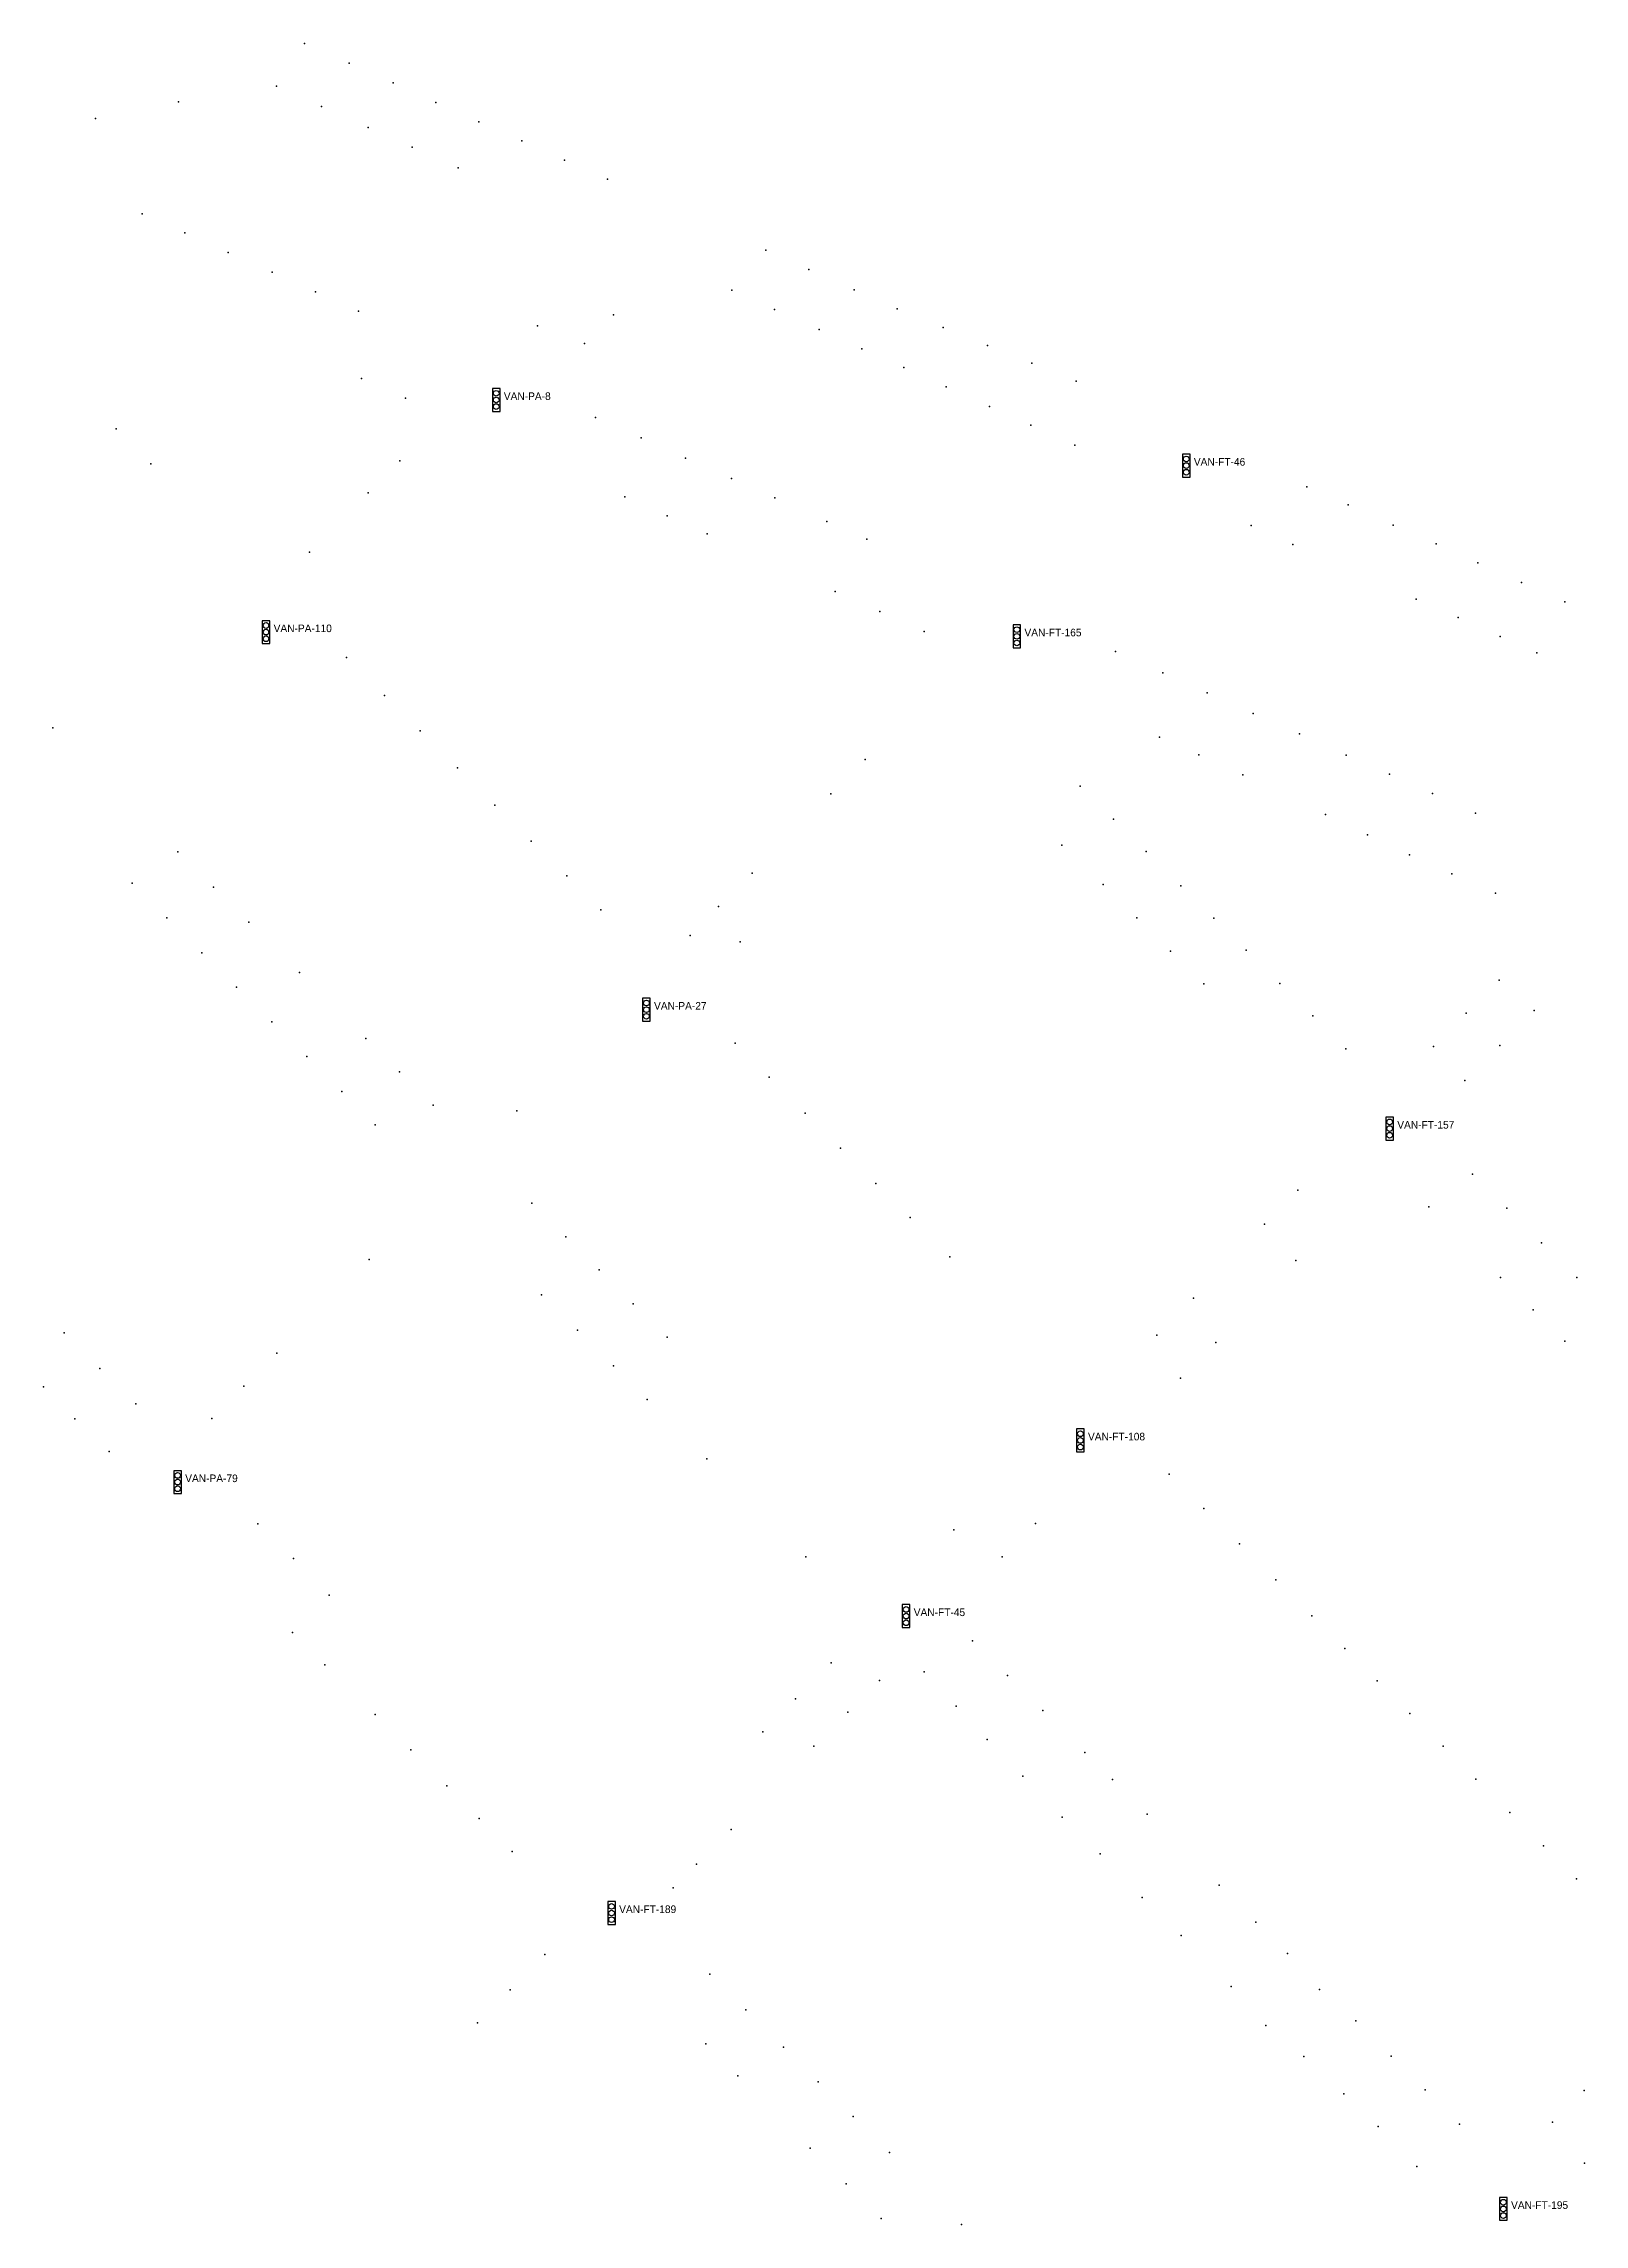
# Model space of a CAD drawing. Header units: inches. Extents: x 486474 to 494239, y 5455982 to 5460069.
# Drawn here: x 490616 to 491022, y 5459176 to 5459750 of the extents above; entities that cross this region are included whole.
import ezdxf

# ---------------------------------------------------------------- set-up
doc = ezdxf.new("R2010")
doc.units = ezdxf.units.IN
doc.header["$MEASUREMENT"] = 0
doc.layers.add('Parking Meters', color=10, linetype='Continuous')
doc.layers.add('Traffic Signals', color=10, linetype='Continuous')

msp = doc.modelspace()

# ---------------------------------------------------------------- texts
at = {"layer": 'Traffic Signals', "color": 1}
for s, p in [('VAN-PA-8', (490737.35, 5459656.11)), ('VAN-FT-46', (490918.82, 5459638.84)), ('VAN-PA-110', (490676.81, 5459595.04)), ('VAN-FT-165', (490874.27, 5459593.94)), ('VAN-PA-27', (490776.85, 5459495.74)), ('VAN-FT-157', (490972.32, 5459464.45)), ('VAN-FT-108', (490890.98, 5459382.44)), ('VAN-PA-79', (490653.55, 5459371.47)), ('VAN-FT-45', (490845.15, 5459336.23)), ('VAN-FT-189', (490767.68, 5459258.12)), ('VAN-FT-195', (491002.24, 5459180.29))]:
    msp.add_text(s, height=2, dxfattribs=at).set_placement(p)

# ---------------------------------------------------------------- linework, layer by layer
at = {"layer": 'Parking Meters', "color": 7}
for p in [(490684.93, 5459749.84), (490696.66, 5459744.72), (490696.66, 5459744.72), (490677.55, 5459738.61), (490677.55, 5459738.61), (490708.23, 5459739.51), (490708.23, 5459739.51), (490629.98, 5459730.11), (490629.98, 5459730.11), (490651.83, 5459734.51), (490689.43, 5459733.26), (490689.43, 5459733.26), (490719.46, 5459734.38), (490719.46, 5459734.38), (490730.82, 5459729.31), (490730.82, 5459729.31), (490701.66, 5459727.81), (490701.66, 5459727.81), (490742.09, 5459724.28), (490742.09, 5459724.28), (490713.27, 5459722.62), (490713.27, 5459722.62), (490753.33, 5459719.23), (490753.33, 5459719.23), (490725.32, 5459717.18), (490764.62, 5459714.16), (490764.62, 5459714.16), (490642.24, 5459705.08), (490653.47, 5459700.05), (490653.47, 5459700.05), (490664.88, 5459694.89), (490664.88, 5459694.89), (490806.22, 5459695.51), (490806.22, 5459695.51), (490676.44, 5459689.69), (490676.44, 5459689.69), (490817.6, 5459690.4), (490817.6, 5459690.4), (490687.82, 5459684.59), (490687.82, 5459684.59), (490797.29, 5459684.95), (490797.29, 5459684.95), (490829.51, 5459685.05), (490829.51, 5459685.05), (490699.15, 5459679.51), (490699.15, 5459679.51), (490766.21, 5459678.53), (490808.5, 5459679.92), (490808.5, 5459679.92), (490840.77, 5459680.11), (490840.77, 5459680.11), (490746.17, 5459675.64), (490746.17, 5459675.64), (490820.29, 5459674.63), (490820.29, 5459674.63), (490852.86, 5459675.19), (490852.86, 5459675.19), (490758.54, 5459670.95), (490758.54, 5459670.95), (490831.54, 5459669.6), (490831.54, 5459669.6), (490864.59, 5459670.43), (490864.59, 5459670.43), (490876.17, 5459665.75), (490876.17, 5459665.75), (490699.89, 5459661.72), (490699.89, 5459661.72), (490842.54, 5459664.66), (490842.54, 5459664.66), (490887.91, 5459661.05), (490887.91, 5459661.05), (490711.49, 5459656.56), (490853.69, 5459659.58), (490853.69, 5459659.58), (490865.11, 5459654.37), (490865.11, 5459654.37), (490761.45, 5459651.5), (490875.97, 5459649.48), (490875.97, 5459649.48), (490635.38, 5459648.48), (490635.38, 5459648.48), (490773.43, 5459646.18), (490773.43, 5459646.18), (490887.54, 5459644.19), (490644.5, 5459639.32), (490644.5, 5459639.32), (490710.03, 5459640.09), (490710.03, 5459640.09), (490785.12, 5459640.84), (490785.12, 5459640.84), (490701.68, 5459631.68), (490797.2, 5459635.46), (490797.2, 5459635.46), (490948.52, 5459633.25), (490948.52, 5459633.25), (490769.2, 5459630.59), (490769.2, 5459630.59), (490780.31, 5459625.62), (490780.31, 5459625.62), (490808.66, 5459630.35), (490808.66, 5459630.35), (490959.37, 5459628.49), (490959.37, 5459628.49), (490790.79, 5459620.92), (490790.79, 5459620.92), (490822.26, 5459624.16), (490822.26, 5459624.16), (490933.86, 5459623.07), (490933.86, 5459623.07), (490971.2, 5459623.2), (490971.2, 5459623.2), (490686.23, 5459616.06), (490832.81, 5459619.46), (490832.81, 5459619.46), (490944.88, 5459618.08), (490944.88, 5459618.08), (490982.51, 5459618.23), (490982.51, 5459618.23), (490993.5, 5459613.31), (490993.5, 5459613.31), (490824.46, 5459605.7), (490824.46, 5459605.7), (490977.33, 5459603.72), (490977.33, 5459603.72), (491004.99, 5459608.08), (491004.99, 5459608.08), (491016.35, 5459603.05), (491016.35, 5459603.05), (490836.2, 5459600.49), (490836.2, 5459600.49), (490988.36, 5459598.85), (490988.36, 5459598.85), (490847.87, 5459595.21), (490999.35, 5459593.9), (490999.35, 5459593.9), (490695.95, 5459588.4), (490898.19, 5459589.96), (490898.19, 5459589.96), (491009.05, 5459589.57), (490910.64, 5459584.35), (490910.64, 5459584.35), (490705.97, 5459578.37), (490705.97, 5459578.37), (490922.36, 5459579.11), (490922.36, 5459579.11), (490618.76, 5459569.87), (490618.76, 5459569.87), (490715.34, 5459569.11), (490715.34, 5459569.11), (490934.46, 5459573.68), (490934.46, 5459573.68), (490946.63, 5459568.3), (490946.63, 5459568.3), (490909.75, 5459567.44), (490909.75, 5459567.44), (490920.15, 5459562.74), (490920.15, 5459562.74), (490958.85, 5459562.68), (490958.85, 5459562.68), (490725.21, 5459559.32), (490725.21, 5459559.32), (490832.34, 5459561.51), (490832.34, 5459561.51), (490931.74, 5459557.47), (490931.74, 5459557.47), (490970.26, 5459557.68), (490970.26, 5459557.68), (490823.36, 5459552.47), (490823.36, 5459552.47), (490888.94, 5459554.5), (490888.94, 5459554.5), (490981.6, 5459552.57), (490981.6, 5459552.57), (490734.99, 5459549.54), (490734.99, 5459549.54), (490897.7, 5459545.81), (490897.7, 5459545.81), (490953.42, 5459547.11), (490953.42, 5459547.11), (490992.93, 5459547.42), (490992.93, 5459547.42), (490744.54, 5459540.1), (490744.54, 5459540.1), (490964.5, 5459541.69), (490964.5, 5459541.69), (490651.65, 5459537.27), (490651.65, 5459537.27), (490884.09, 5459539.03), (490906.26, 5459537.35), (490906.26, 5459537.35), (490975.51, 5459536.49), (490975.51, 5459536.49), (490639.6, 5459529.01), (490639.6, 5459529.01), (490753.9, 5459530.95), (490753.9, 5459530.95), (490802.65, 5459531.68), (490802.65, 5459531.68), (490894.97, 5459528.7), (490915.39, 5459528.34), (490915.39, 5459528.34), (490986.71, 5459531.48), (490986.71, 5459531.48), (490661.03, 5459527.93), (490661.03, 5459527.93), (490793.83, 5459522.83), (490793.83, 5459522.83), (490998.14, 5459526.4), (490998.14, 5459526.4), (490648.71, 5459519.85), (490648.71, 5459519.85), (490670.31, 5459518.75), (490670.31, 5459518.75), (490762.86, 5459522.02), (490762.86, 5459522.02), (490903.86, 5459519.89), (490903.86, 5459519.89), (490924.07, 5459519.78), (490924.07, 5459519.78), (490786.32, 5459515.24), (490799.48, 5459513.62), (490799.48, 5459513.62), (490912.68, 5459511.16), (490912.68, 5459511.16), (490932.61, 5459511.37), (490932.61, 5459511.37), (490657.94, 5459510.69), (490657.94, 5459510.69), (490683.62, 5459505.51), (490667.06, 5459501.63), (490667.06, 5459501.63), (490921.48, 5459502.49), (490921.48, 5459502.49), (490941.4, 5459502.62), (490941.4, 5459502.62), (490999.1, 5459503.47), (490999.1, 5459503.47), (490950.1, 5459494.15), (490950.1, 5459494.15), (490990.46, 5459494.84), (490990.46, 5459494.84), (491008.35, 5459495.53), (490676.3, 5459492.52), (490676.3, 5459492.52), (490701.07, 5459488.15), (490701.07, 5459488.15), (490685.54, 5459483.4), (490685.54, 5459483.4), (490798.15, 5459486.9), (490798.15, 5459486.9), (490958.81, 5459485.43), (490958.81, 5459485.43), (490981.82, 5459486.03), (490981.82, 5459486.03), (490999.29, 5459486.33), (490999.29, 5459486.33), (490709.92, 5459479.4), (490709.92, 5459479.4), (490807.15, 5459478.01), (490807.15, 5459478.01), (490990.12, 5459477.09), (490990.12, 5459477.09), (490694.77, 5459474.22), (490694.77, 5459474.22), (490703.53, 5459465.46), (490718.73, 5459470.65), (490718.73, 5459470.65), (490740.81, 5459469.15), (490740.81, 5459469.15), (490816.64, 5459468.5), (490816.64, 5459468.5), (490825.9, 5459459.3), (490825.9, 5459459.3), (490835.2, 5459449.98), (490835.2, 5459449.98), (490946.19, 5459448.25), (490946.19, 5459448.25), (490992.09, 5459452.46), (490992.09, 5459452.46), (490744.72, 5459444.83), (490980.6, 5459443.91), (490980.6, 5459443.91), (491001.15, 5459443.51), (491001.15, 5459443.51), (490844.21, 5459441.1), (490844.21, 5459441.1), (490937.39, 5459439.33), (490937.39, 5459439.33), (490753.68, 5459435.99), (490753.68, 5459435.99), (490854.63, 5459430.76), (490854.63, 5459430.76), (491010.26, 5459434.4), (491010.26, 5459434.4), (490701.93, 5459430.01), (490762.44, 5459427.26), (490762.44, 5459427.26), (490945.68, 5459429.77), (490945.68, 5459429.77), (490999.43, 5459425.27), (490999.43, 5459425.27), (491019.57, 5459425.25), (491019.57, 5459425.25), (490747.3, 5459420.77), (490747.3, 5459420.77), (490918.77, 5459419.83), (490918.77, 5459419.83), (490771.41, 5459418.32), (490771.41, 5459418.32), (491008.03, 5459416.77), (491008.03, 5459416.77), (490621.75, 5459410.72), (490621.75, 5459410.72), (490756.75, 5459411.45), (490756.75, 5459411.45), (490780.28, 5459409.55), (490780.28, 5459409.55), (490909.07, 5459410.14), (490924.62, 5459408.19), (490924.62, 5459408.19), (491016.38, 5459408.58), (491016.38, 5459408.58), (490677.61, 5459405.34), (490677.61, 5459405.34), (490766.17, 5459402.07), (490766.17, 5459402.07), (490616.32, 5459396.54), (490616.32, 5459396.54), (490631.14, 5459401.38), (490631.14, 5459401.38), (490669, 5459396.74), (490669, 5459396.74), (490915.3, 5459398.85), (490915.3, 5459398.85), (490640.53, 5459392.06), (490640.53, 5459392.06), (490775.07, 5459393.21), (490775.07, 5459393.21), (490624.57, 5459388.15), (490624.57, 5459388.15), (490660.58, 5459388.19), (490633.6, 5459379.49), (490790.7, 5459377.6), (490790.7, 5459377.6), (490912.31, 5459373.57), (490912.31, 5459373.57), (490921.42, 5459364.56), (490921.42, 5459364.56), (490672.67, 5459360.52), (490672.67, 5459360.52), (490855.69, 5459358.92), (490855.69, 5459358.92), (490877.19, 5459360.59), (490682.01, 5459351.35), (490682.01, 5459351.35), (490816.77, 5459351.79), (490816.77, 5459351.79), (490868.39, 5459351.8), (490868.39, 5459351.8), (490930.82, 5459355.24), (490930.82, 5459355.24), (490940.36, 5459345.72), (490940.36, 5459345.72), (490691.44, 5459341.75), (490691.44, 5459341.75), (490949.86, 5459336.32), (490949.86, 5459336.32), (490681.8, 5459331.91), (490681.8, 5459331.91), (490860.63, 5459329.72), (490860.63, 5459329.72), (490958.56, 5459327.69), (490958.56, 5459327.69), (490690.3, 5459323.44), (490823.41, 5459323.94), (490823.41, 5459323.94), (490847.86, 5459321.54), (490847.86, 5459321.54), (490836.17, 5459319.26), (490869.84, 5459320.59), (490869.84, 5459320.59), (490967.04, 5459319.17), (490967.04, 5459319.17), (490703.49, 5459310.32), (490703.49, 5459310.32), (490814.06, 5459314.43), (490814.06, 5459314.43), (490827.78, 5459310.97), (490827.78, 5459310.97), (490856.32, 5459312.56), (490856.32, 5459312.56), (490879.08, 5459311.39), (490879.08, 5459311.39), (490975.66, 5459310.6), (490975.66, 5459310.6), (490805.45, 5459305.78), (490712.92, 5459301.06), (490712.92, 5459301.06), (490818.88, 5459301.98), (490818.88, 5459301.98), (490864.43, 5459303.78), (490864.43, 5459303.78), (490890.19, 5459300.34), (490984.36, 5459302.05), (490984.36, 5459302.05), (490873.85, 5459294.14), (490873.85, 5459294.14), (490897.4, 5459293.25), (490897.4, 5459293.25), (490993, 5459293.34), (490993, 5459293.34), (490722.36, 5459291.59), (490722.36, 5459291.59), (490730.88, 5459282.97), (490730.88, 5459282.97), (490884.16, 5459283.36), (490884.16, 5459283.36), (490906.57, 5459284.13), (490906.57, 5459284.13), (491001.95, 5459284.52), (491001.95, 5459284.52), (490797.17, 5459280.06), (490797.17, 5459280.06), (491010.79, 5459275.8), (491010.79, 5459275.8), (490739.55, 5459274.32), (490788.04, 5459270.98), (490788.04, 5459270.98), (490894.2, 5459273.73), (490894.2, 5459273.73), (490781.92, 5459264.75), (490925.5, 5459265.47), (490925.5, 5459265.47), (491019.48, 5459267.15), (491019.48, 5459267.15), (490905.27, 5459262.24), (490905.27, 5459262.24), (490935.15, 5459255.71), (490935.15, 5459255.71), (490748.17, 5459247.18), (490748.17, 5459247.18), (490915.47, 5459252.18), (490943.42, 5459247.49), (490943.42, 5459247.49), (490791.49, 5459242.05), (490791.49, 5459242.05), (490739.02, 5459237.92), (490739.02, 5459237.92), (490928.67, 5459238.81), (490928.67, 5459238.81), (490951.84, 5459238), (490951.84, 5459238), (490801.04, 5459232.63), (490801.04, 5459232.63), (490730.39, 5459229.2), (490937.76, 5459228.55), (490937.76, 5459228.55), (490961.38, 5459229.73), (490961.38, 5459229.73), (490790.44, 5459223.73), (490790.44, 5459223.73), (490810.93, 5459222.86), (490810.93, 5459222.86), (490947.71, 5459220.34), (490947.71, 5459220.34), (490970.7, 5459220.45), (490970.7, 5459220.45), (490798.87, 5459215.3), (490798.87, 5459215.3), (490820.06, 5459213.76), (490820.06, 5459213.76), (490958.24, 5459210.52), (490958.24, 5459210.52), (490979.62, 5459211.64), (490979.62, 5459211.64), (491021.44, 5459211.46), (491021.44, 5459211.46), (490829.25, 5459204.6), (490829.25, 5459204.6), (490967.26, 5459201.95), (490967.26, 5459201.95), (490988.71, 5459202.62), (490988.71, 5459202.62), (491013.18, 5459203.09), (491013.18, 5459203.09), (490817.9, 5459196.27), (490817.9, 5459196.27), (490838.81, 5459195.11), (490838.81, 5459195.11), (490977.5, 5459191.42), (490977.5, 5459191.42), (491021.53, 5459192.33), (491021.53, 5459192.33), (490827.4, 5459186.92), (490827.4, 5459186.92), (490836.63, 5459177.73), (490836.63, 5459177.73), (490857.71, 5459176.22), (490857.71, 5459176.22)]:
    msp.add_point(p, dxfattribs=at)
at = {"layer": 'Traffic Signals', "color": 1}
for points in [[(490734.35, 5459653.11), (490736.35, 5459653.11), (490736.35, 5459659.11), (490734.35, 5459659.11)], [(490915.82, 5459635.84), (490917.82, 5459635.84), (490917.82, 5459641.84), (490915.82, 5459641.84)], [(490673.81, 5459592.04), (490675.81, 5459592.04), (490675.81, 5459598.04), (490673.81, 5459598.04)], [(490871.27, 5459590.94), (490873.27, 5459590.94), (490873.27, 5459596.94), (490871.27, 5459596.94)], [(490773.85, 5459492.74), (490775.85, 5459492.74), (490775.85, 5459498.74), (490773.85, 5459498.74)], [(490969.32, 5459461.45), (490971.32, 5459461.45), (490971.32, 5459467.45), (490969.32, 5459467.45)], [(490887.98, 5459379.44), (490889.98, 5459379.44), (490889.98, 5459385.44), (490887.98, 5459385.44)], [(490650.55, 5459368.47), (490652.55, 5459368.47), (490652.55, 5459374.47), (490650.55, 5459374.47)], [(490842.15, 5459333.23), (490844.15, 5459333.23), (490844.15, 5459339.23), (490842.15, 5459339.23)], [(490764.68, 5459255.12), (490766.68, 5459255.12), (490766.68, 5459261.12), (490764.68, 5459261.12)], [(490999.24, 5459177.29), (491001.24, 5459177.29), (491001.24, 5459183.29), (490999.24, 5459183.29)]]:
    msp.add_lwpolyline(points, close=True, dxfattribs=at)
for centre in [(490735.35, 5459657.86), (490735.35, 5459656.11), (490735.35, 5459654.36), (490916.82, 5459640.59), (490916.82, 5459638.84), (490916.82, 5459637.09), (490674.81, 5459596.79), (490674.81, 5459595.04), (490674.81, 5459593.29), (490872.27, 5459595.69), (490872.27, 5459593.94), (490872.27, 5459592.19), (490774.85, 5459497.49), (490774.85, 5459495.74), (490774.85, 5459493.99), (490970.32, 5459466.2), (490970.32, 5459464.45), (490970.32, 5459462.7), (490888.98, 5459384.19), (490888.98, 5459382.44), (490888.98, 5459380.69), (490651.55, 5459373.22), (490651.55, 5459371.47), (490651.55, 5459369.72), (490843.15, 5459337.98), (490843.15, 5459336.23), (490843.15, 5459334.48), (490765.68, 5459259.87), (490765.68, 5459258.12), (490765.68, 5459256.37), (491000.24, 5459182.04), (491000.24, 5459180.29), (491000.24, 5459178.54)]:
    msp.add_circle(centre, 0.75, dxfattribs=at)

msp.set_redraw_order([(e.dxf.handle, doc.entitydb.next_handle()) for e in msp.query("TEXT MTEXT ATTDEF DIMENSION ARC_DIMENSION")])  # texts and dimensions are drawn at this point

doc.saveas('drawing.dxf')
